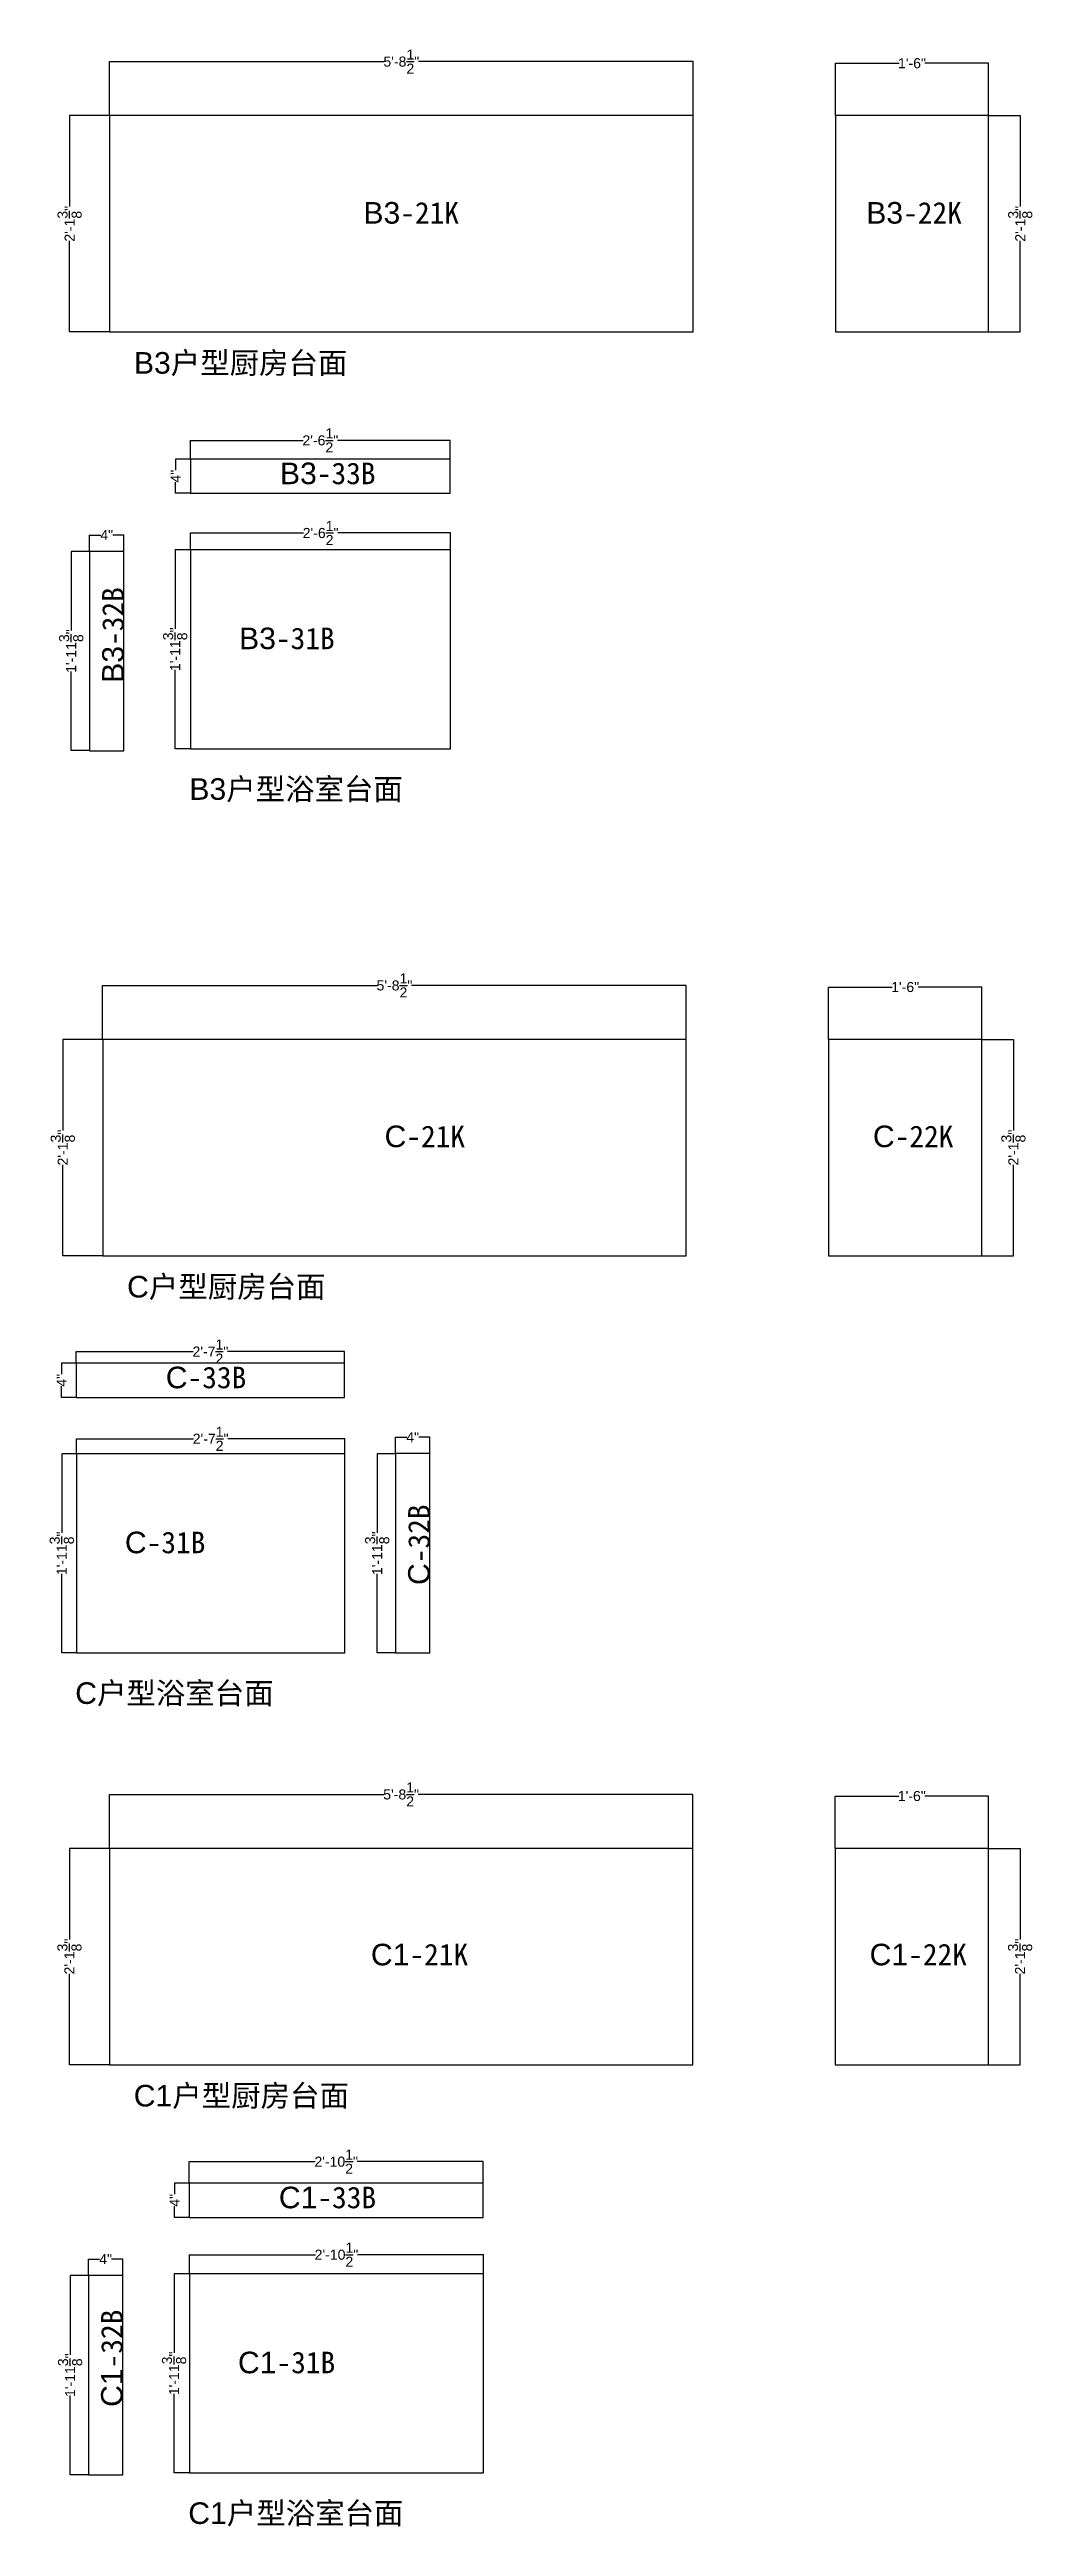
# Model space of a CAD drawing. Header units: inches. Extents: x -997106 to 39633, y -30199 to 1961.
# Drawn here: x 36703 to 39633, y -18062 to -10676 of the extents above; entities that cross this region are included whole.
import ezdxf

# ---------------------------------------------------------------- set-up
doc = ezdxf.new("R2010")
doc.units = ezdxf.units.IN
doc.header["$MEASUREMENT"] = 0
doc.layers.get('Defpoints').update_dxf_attribs({"color": 3})
doc.layers.add('编号', color=10, linetype='Continuous', plot=False)
doc.styles.get("Standard").update_dxf_attribs({"font": 'arial.ttf'})
doc.dimstyles.get("Standard").update_dxf_attribs({"dimtxt": 30, "dimasz": 1, "dimexe": 0.18, "dimexo": 0.0625, "dimgap": 0.09, "dimtad": 0, "dimtoh": 1, "dimdec": 4, "dimlfac": 0.03937, "dimzin": 0, "dimdsep": 46, "dimlunit": 4, "dimtxsty": 'Standard', "dimblk": 'ARCHTICK', "dimcen": 1, "dimadec": 0, "dimazin": 0, "dimtfac": 1, "dimtdec": 4, "dimtix": 1, "dimtofl": 0, "dimtmove": 2, "dimatfit": 3, "dimldrblk": 'ARCHTICK', "dimfxl": 1, "dimtolj": 1, "dimtzin": 0, "dimarcsym": 0})

msp = doc.modelspace()

# ---------------------------------------------------------------- texts
at = {"char_height": 64.3508622, "attachment_point": 1}
for s, insert in [('B3{\\fSimSun|b0|i0|c134|p2;户型厨房台面}', (36954.0756, -11577.86196)), ('B3{\\fSimSun|b0|i0|c134|p2;户型浴室台面}', (37119.34753, -12848.82599)), ('C{\\fSimSun|b0|i0|c134|p2;户型厨房台面}', (36933.7082, -14332.96158)), ('C{\\fSimSun|b0|i0|c134|p2;户型浴室台面}', (36779.00326, -15545.02958)), ('C1{\\fSimSun|b0|i0|c134|p2;户型厨房台面}', (36953.5756, -16745.60797)), ('C1{\\fSimSun|b0|i0|c134|p2;户型浴室台面}', (37116.12204, -17990.5804))]:
    msp.add_mtext(s, dxfattribs=dict(at, insert=insert))
at = {"layer": '编号', "char_height": 64.3508622, "attachment_point": 1}
for s, insert in [('B3{\\fSimSun|b0|i0|c134|p2;-21K}', (37638.23272, -11130.33771)), ('B3{\\fSimSun|b0|i0|c134|p2;-22K}', (39137.47384, -11130.33771)), ('B3{\\fSimSun|b0|i0|c134|p2;-33B}', (37389.42903, -11907.42364)), ('B3{\\fSimSun|b0|i0|c134|p2;-31B}', (37267.49697, -12399.4949)), ('C{\\fSimSun|b0|i0|c134|p2;-21K}', (37701.39438, -13884.64721)), ('C{\\fSimSun|b0|i0|c134|p2;-22K}', (39157.45392, -13884.64721)), ('C{\\fSimSun|b0|i0|c134|p2;-33B}', (37049.08475, -14603.62723)), ('C{\\fSimSun|b0|i0|c134|p2;-31B}', (36927.1527, -15095.69848)), ('C1{\\fSimSun|b0|i0|c134|p2;-21K}', (37660.62825, -16324.71735)), ('C1{\\fSimSun|b0|i0|c134|p2;-22K}', (39147.60597, -16324.71735)), ('C1{\\fSimSun|b0|i0|c134|p2;-33B}', (37386.20354, -17049.17805)), ('C1{\\fSimSun|b0|i0|c134|p2;-31B}', (37264.27149, -17541.24931))]:
    msp.add_mtext(s, dxfattribs=dict(at, insert=insert))
at = {"layer": '编号', "char_height": 64.3508622, "attachment_point": 1, "rotation": 90}
for s, insert in [('B3{\\fSimSun|b0|i0|c134|p2;-32B}', (36859.38087, -12564.18994)), ('C{\\fSimSun|b0|i0|c134|p2;-32B}', (37771.70015, -15254.73555)), ('C1{\\fSimSun|b0|i0|c134|p2;-32B}', (36856.15539, -17705.94436))]:
    msp.add_mtext(s, dxfattribs=dict(at, insert=insert))

# ---------------------------------------------------------------- blocks, each defined once
blk = doc.blocks.new('_ArchTick')
at = {"color": 0, "linetype": 'ByBlock', "const_width": 0.15}
blk.add_lwpolyline([(-0.5, -0.5), (0.5, 0.5)], dxfattribs=at)
blk = doc.blocks.new('*D254')
at = {"color": 0, "lineweight": -2, "transparency": 16777216}
for p, q in [((36881.3, -10872.5), (36881.3, -10711.4)), ((36881.3, -10711.5), (37700.4, -10711.5)), ((38621.3, -10711.5), (37802.2, -10711.5)), ((38621.3, -10872.5), (38621.3, -10711.4))]:
    blk.add_line(p, q, dxfattribs=at)
at = {"layer": 'Defpoints', "color": 0, "transparency": 16777216}
for p in [(38621.3, -10711.5), (36881.3, -10872.6), (38621.3, -10872.6)]:
    blk.add_point(p, dxfattribs=at)
at = {"color": 0, "lineweight": -2, "transparency": 16777216, "rotation": 180}
blk.add_blockref('_ArchTick', (36881.3, -10711.5), dxfattribs=at)
at = {"color": 0, "lineweight": -2, "transparency": 16777216}
blk.add_blockref('_ArchTick', (38621.3, -10711.5), dxfattribs=at)
at = {"color": 0, "transparency": 16777216, "insert": (37751.3, -10711.5), "char_height": 30, "attachment_point": 5}
blk.add_mtext('\\A1;5\'-8{\\H1x;\\S1/2;}"', dxfattribs=at)
blk = doc.blocks.new('*D255')
at = {"color": 0, "lineweight": -2, "transparency": 16777216}
for p, q in [((36881.2, -10872.6), (36762.1, -10872.6)), ((36762.3, -10872.6), (36762.3, -11144)), ((36762.3, -11517.6), (36762.3, -11246.2)), ((36881.2, -11517.6), (36762.1, -11517.6))]:
    blk.add_line(p, q, dxfattribs=at)
at = {"layer": 'Defpoints', "color": 0, "transparency": 16777216}
for p in [(36881.3, -10872.6), (36762.3, -11517.6), (36881.3, -11517.6)]:
    blk.add_point(p, dxfattribs=at)
at = {"color": 0, "lineweight": -2, "transparency": 16777216}
for p, rotation in [((36762.3, -10872.6), 90), ((36762.3, -11517.6), 270)]:
    blk.add_blockref('_ArchTick', p, dxfattribs=dict(at, rotation=rotation))
at = {"color": 0, "transparency": 16777216, "insert": (36762.3, -11195.1), "char_height": 30, "attachment_point": 5, "rotation": 90}
blk.add_mtext('\\A1;2\'-1{\\H1x;\\S3/8;}"', dxfattribs=at)
blk = doc.blocks.new('*D256')
at = {"color": 0, "lineweight": -2, "transparency": 16777216}
for p, q in [((39045.4, -10872.5), (39045.4, -10716.3)), ((39045.4, -10716.5), (39235.4, -10716.5)), ((39502.4, -10716.5), (39312.5, -10716.5)), ((39502.4, -10872.5), (39502.4, -10716.3))]:
    blk.add_line(p, q, dxfattribs=at)
at = {"layer": 'Defpoints', "color": 0, "transparency": 16777216}
for p in [(39502.4, -10716.5), (39045.4, -10872.6), (39502.4, -10872.6)]:
    blk.add_point(p, dxfattribs=at)
at = {"color": 0, "lineweight": -2, "transparency": 16777216, "rotation": 180}
blk.add_blockref('_ArchTick', (39045.4, -10716.5), dxfattribs=at)
at = {"color": 0, "lineweight": -2, "transparency": 16777216}
blk.add_blockref('_ArchTick', (39502.4, -10716.5), dxfattribs=at)
at = {"color": 0, "transparency": 16777216, "insert": (39273.9, -10716.5), "char_height": 30, "attachment_point": 5}
blk.add_mtext('\\A1;1\'-6"', dxfattribs=at)
blk = doc.blocks.new('*D257')
at = {"color": 0, "lineweight": -2, "transparency": 16777216}
for p, q in [((39502.5, -10872.6), (39596.9, -10872.6)), ((39596.7, -10872.6), (39596.7, -11144)), ((39596.7, -11517.6), (39596.7, -11246.2)), ((39502.5, -11517.6), (39596.9, -11517.6))]:
    blk.add_line(p, q, dxfattribs=at)
at = {"layer": 'Defpoints', "color": 0, "transparency": 16777216}
for p in [(39502.4, -10872.6), (39502.4, -11517.6), (39596.7, -11517.6)]:
    blk.add_point(p, dxfattribs=at)
at = {"color": 0, "lineweight": -2, "transparency": 16777216}
for p, rotation in [((39596.7, -10872.6), 90), ((39596.7, -11517.6), 270)]:
    blk.add_blockref('_ArchTick', p, dxfattribs=dict(at, rotation=rotation))
at = {"color": 0, "transparency": 16777216, "insert": (39596.7, -11195.1), "char_height": 30, "attachment_point": 5, "rotation": 90}
blk.add_mtext('\\A1;2\'-1{\\H1x;\\S3/8;}"', dxfattribs=at)
blk = doc.blocks.new('*D298')
at = {"color": 0, "lineweight": -2, "transparency": 16777216}
for p, q in [((36860.9, -13627.6), (36860.9, -13466.5)), ((36860.9, -13466.6), (37680, -13466.6)), ((38600.9, -13466.6), (37781.8, -13466.6)), ((38600.9, -13627.6), (38600.9, -13466.5))]:
    blk.add_line(p, q, dxfattribs=at)
at = {"layer": 'Defpoints', "color": 0, "transparency": 16777216}
for p in [(38600.9, -13466.6), (36860.9, -13627.7), (38600.9, -13627.7)]:
    blk.add_point(p, dxfattribs=at)
at = {"color": 0, "lineweight": -2, "transparency": 16777216, "rotation": 180}
blk.add_blockref('_ArchTick', (36860.9, -13466.6), dxfattribs=at)
at = {"color": 0, "lineweight": -2, "transparency": 16777216}
blk.add_blockref('_ArchTick', (38600.9, -13466.6), dxfattribs=at)
at = {"color": 0, "transparency": 16777216, "insert": (37730.9, -13466.6), "char_height": 30, "attachment_point": 5}
blk.add_mtext('\\A1;5\'-8{\\H1x;\\S1/2;}"', dxfattribs=at)
blk = doc.blocks.new('*D299')
at = {"color": 0, "lineweight": -2, "transparency": 16777216}
for p, q in [((36860.9, -13627.7), (36741.8, -13627.7)), ((36741.9, -13627.7), (36741.9, -13899.1)), ((36741.9, -14272.7), (36741.9, -14001.3)), ((36860.9, -14272.7), (36741.8, -14272.7))]:
    blk.add_line(p, q, dxfattribs=at)
at = {"layer": 'Defpoints', "color": 0, "transparency": 16777216}
for p in [(36860.9, -13627.7), (36741.9, -14272.7), (36860.9, -14272.7)]:
    blk.add_point(p, dxfattribs=at)
at = {"color": 0, "lineweight": -2, "transparency": 16777216}
for p, rotation in [((36741.9, -13627.7), 90), ((36741.9, -14272.7), 270)]:
    blk.add_blockref('_ArchTick', p, dxfattribs=dict(at, rotation=rotation))
at = {"color": 0, "transparency": 16777216, "insert": (36741.9, -13950.2), "char_height": 30, "attachment_point": 5, "rotation": 90}
blk.add_mtext('\\A1;2\'-1{\\H1x;\\S3/8;}"', dxfattribs=at)
blk = doc.blocks.new('*D300')
at = {"color": 0, "lineweight": -2, "transparency": 16777216}
for p, q in [((39025.1, -13627.6), (39025.1, -13471.4)), ((39025.1, -13471.6), (39215, -13471.6)), ((39482.1, -13471.6), (39292.1, -13471.6)), ((39482.1, -13627.6), (39482.1, -13471.4))]:
    blk.add_line(p, q, dxfattribs=at)
at = {"layer": 'Defpoints', "color": 0, "transparency": 16777216}
for p in [(39482.1, -13471.6), (39025.1, -13627.7), (39482.1, -13627.7)]:
    blk.add_point(p, dxfattribs=at)
at = {"color": 0, "lineweight": -2, "transparency": 16777216, "rotation": 180}
blk.add_blockref('_ArchTick', (39025.1, -13471.6), dxfattribs=at)
at = {"color": 0, "lineweight": -2, "transparency": 16777216}
blk.add_blockref('_ArchTick', (39482.1, -13471.6), dxfattribs=at)
at = {"color": 0, "transparency": 16777216, "insert": (39253.6, -13471.6), "char_height": 30, "attachment_point": 5}
blk.add_mtext('\\A1;1\'-6"', dxfattribs=at)
blk = doc.blocks.new('*D301')
at = {"color": 0, "lineweight": -2, "transparency": 16777216}
for p, q in [((39482.1, -13627.7), (39576.5, -13627.7)), ((39576.3, -13627.7), (39576.3, -13899.1)), ((39576.3, -14272.7), (39576.3, -14001.3)), ((39482.1, -14272.7), (39576.5, -14272.7))]:
    blk.add_line(p, q, dxfattribs=at)
at = {"layer": 'Defpoints', "color": 0, "transparency": 16777216}
for p in [(39482.1, -13627.7), (39482.1, -14272.7), (39576.3, -14272.7)]:
    blk.add_point(p, dxfattribs=at)
at = {"color": 0, "lineweight": -2, "transparency": 16777216}
for p, rotation in [((39576.3, -13627.7), 90), ((39576.3, -14272.7), 270)]:
    blk.add_blockref('_ArchTick', p, dxfattribs=dict(at, rotation=rotation))
at = {"color": 0, "transparency": 16777216, "insert": (39576.3, -13950.2), "char_height": 30, "attachment_point": 5, "rotation": 90}
blk.add_mtext('\\A1;2\'-1{\\H1x;\\S3/8;}"', dxfattribs=at)
blk = doc.blocks.new('*D342')
at = {"color": 0, "lineweight": -2, "transparency": 16777216}
for p, q in [((36880.8, -16040.3), (36880.8, -15879.1)), ((36880.8, -15879.3), (37699.9, -15879.3)), ((38620.8, -15879.3), (37801.7, -15879.3)), ((38620.8, -16040.3), (38620.8, -15879.1))]:
    blk.add_line(p, q, dxfattribs=at)
at = {"layer": 'Defpoints', "color": 0, "transparency": 16777216}
for p in [(38620.8, -15879.3), (36880.8, -16040.3), (38620.8, -16040.3)]:
    blk.add_point(p, dxfattribs=at)
at = {"color": 0, "lineweight": -2, "transparency": 16777216, "rotation": 180}
blk.add_blockref('_ArchTick', (36880.8, -15879.3), dxfattribs=at)
at = {"color": 0, "lineweight": -2, "transparency": 16777216}
blk.add_blockref('_ArchTick', (38620.8, -15879.3), dxfattribs=at)
at = {"color": 0, "transparency": 16777216, "insert": (37750.8, -15879.3), "char_height": 30, "attachment_point": 5}
blk.add_mtext('\\A1;5\'-8{\\H1x;\\S1/2;}"', dxfattribs=at)
blk = doc.blocks.new('*D343')
at = {"color": 0, "lineweight": -2, "transparency": 16777216}
for p, q in [((36880.7, -16040.3), (36761.6, -16040.3)), ((36761.8, -16040.3), (36761.8, -16311.7)), ((36761.8, -16685.3), (36761.8, -16413.9)), ((36880.7, -16685.3), (36761.6, -16685.3))]:
    blk.add_line(p, q, dxfattribs=at)
at = {"layer": 'Defpoints', "color": 0, "transparency": 16777216}
for p in [(36880.8, -16040.3), (36761.8, -16685.3), (36880.8, -16685.3)]:
    blk.add_point(p, dxfattribs=at)
at = {"color": 0, "lineweight": -2, "transparency": 16777216}
for p, rotation in [((36761.8, -16040.3), 90), ((36761.8, -16685.3), 270)]:
    blk.add_blockref('_ArchTick', p, dxfattribs=dict(at, rotation=rotation))
at = {"color": 0, "transparency": 16777216, "insert": (36761.8, -16362.8), "char_height": 30, "attachment_point": 5, "rotation": 90}
blk.add_mtext('\\A1;2\'-1{\\H1x;\\S3/8;}"', dxfattribs=at)
blk = doc.blocks.new('*D344')
at = {"color": 0, "lineweight": -2, "transparency": 16777216}
for p, q in [((39044.9, -16040.3), (39044.9, -15884.1)), ((39044.9, -15884.2), (39234.9, -15884.2)), ((39501.9, -15884.2), (39312, -15884.2)), ((39501.9, -16040.3), (39501.9, -15884.1))]:
    blk.add_line(p, q, dxfattribs=at)
at = {"layer": 'Defpoints', "color": 0, "transparency": 16777216}
for p in [(39501.9, -15884.2), (39044.9, -16040.3), (39501.9, -16040.3)]:
    blk.add_point(p, dxfattribs=at)
at = {"color": 0, "lineweight": -2, "transparency": 16777216, "rotation": 180}
blk.add_blockref('_ArchTick', (39044.9, -15884.2), dxfattribs=at)
at = {"color": 0, "lineweight": -2, "transparency": 16777216}
blk.add_blockref('_ArchTick', (39501.9, -15884.2), dxfattribs=at)
at = {"color": 0, "transparency": 16777216, "insert": (39273.4, -15884.2), "char_height": 30, "attachment_point": 5}
blk.add_mtext('\\A1;1\'-6"', dxfattribs=at)
blk = doc.blocks.new('*D345')
at = {"color": 0, "lineweight": -2, "transparency": 16777216}
for p, q in [((39502, -16040.3), (39596.4, -16040.3)), ((39596.2, -16040.3), (39596.2, -16311.7)), ((39596.2, -16685.3), (39596.2, -16413.9)), ((39502, -16685.3), (39596.4, -16685.3))]:
    blk.add_line(p, q, dxfattribs=at)
at = {"layer": 'Defpoints', "color": 0, "transparency": 16777216}
for p in [(39501.9, -16040.3), (39501.9, -16685.3), (39596.2, -16685.3)]:
    blk.add_point(p, dxfattribs=at)
at = {"color": 0, "lineweight": -2, "transparency": 16777216}
for p, rotation in [((39596.2, -16040.3), 90), ((39596.2, -16685.3), 270)]:
    blk.add_blockref('_ArchTick', p, dxfattribs=dict(at, rotation=rotation))
at = {"color": 0, "transparency": 16777216, "insert": (39596.2, -16362.8), "char_height": 30, "attachment_point": 5, "rotation": 90}
blk.add_mtext('\\A1;2\'-1{\\H1x;\\S3/8;}"', dxfattribs=at)
blk = doc.blocks.new('*D1041')
at = {"color": 0, "lineweight": -2, "transparency": 16777216}
for p, q in [((36821.9, -12172.5), (36766.9, -12172.5)), ((36767, -12172.5), (36767, -12408.4)), ((36767, -12766.5), (36767, -12530.6)), ((36821.9, -12766.5), (36766.9, -12766.5))]:
    blk.add_line(p, q, dxfattribs=at)
at = {"layer": 'Defpoints', "color": 0, "transparency": 16777216}
for p in [(36822, -12172.5), (36767, -12766.5), (36822, -12766.5)]:
    blk.add_point(p, dxfattribs=at)
at = {"color": 0, "lineweight": -2, "transparency": 16777216}
for p, rotation in [((36767, -12172.5), 90), ((36767, -12766.5), 270)]:
    blk.add_blockref('_ArchTick', p, dxfattribs=dict(at, rotation=rotation))
at = {"color": 0, "transparency": 16777216, "insert": (36767, -12469.5), "char_height": 30, "attachment_point": 5, "rotation": 90}
blk.add_mtext('\\A1;1\'-11{\\H1x;\\S3/8;}"', dxfattribs=at)
blk = doc.blocks.new('*D1042')
at = {"color": 0, "lineweight": -2, "transparency": 16777216}
for p, q in [((36822, -12172.5), (36822, -12123.2)), ((36822, -12123.4), (36855.1, -12123.4)), ((36924, -12123.4), (36890.9, -12123.4)), ((36924, -12172.5), (36924, -12123.2))]:
    blk.add_line(p, q, dxfattribs=at)
at = {"layer": 'Defpoints', "color": 0, "transparency": 16777216}
for p in [(36822, -12172.5), (36924, -12123.4), (36924, -12172.5)]:
    blk.add_point(p, dxfattribs=at)
at = {"color": 0, "lineweight": -2, "transparency": 16777216, "rotation": 180}
blk.add_blockref('_ArchTick', (36822, -12123.4), dxfattribs=at)
at = {"color": 0, "lineweight": -2, "transparency": 16777216}
blk.add_blockref('_ArchTick', (36924, -12123.4), dxfattribs=at)
at = {"color": 0, "transparency": 16777216, "insert": (36873, -12123.4), "char_height": 30, "attachment_point": 5}
blk.add_mtext('\\A1;4"', dxfattribs=at)
blk = doc.blocks.new('*D1040')
at = {"color": 0, "lineweight": -2, "transparency": 16777216}
for p, q in [((37122.4, -11897), (37078.4, -11897)), ((37078.5, -11897), (37078.5, -11930)), ((37078.5, -11999), (37078.5, -11965.9)), ((37122.4, -11999), (37078.4, -11999))]:
    blk.add_line(p, q, dxfattribs=at)
at = {"layer": 'Defpoints', "color": 0, "transparency": 16777216}
for p in [(37122.4, -11897), (37078.5, -11999), (37122.4, -11999)]:
    blk.add_point(p, dxfattribs=at)
at = {"color": 0, "lineweight": -2, "transparency": 16777216}
for p, rotation in [((37078.5, -11897), 90), ((37078.5, -11999), 270)]:
    blk.add_blockref('_ArchTick', p, dxfattribs=dict(at, rotation=rotation))
at = {"color": 0, "transparency": 16777216, "insert": (37078.5, -11948), "char_height": 30, "attachment_point": 5, "rotation": 90}
blk.add_mtext('\\A1;4"', dxfattribs=at)
blk = doc.blocks.new('*D1043')
at = {"color": 0, "lineweight": -2, "transparency": 16777216}
for p, q in [((37122.4, -11895.3), (37122.4, -11840.9)), ((37122.4, -11841.1), (37458.8, -11841.1)), ((37897.4, -11841.1), (37561.1, -11841.1)), ((37897.4, -11896.9), (37897.4, -11840.9))]:
    blk.add_line(p, q, dxfattribs=at)
at = {"layer": 'Defpoints', "color": 0, "transparency": 16777216}
for p in [(37897.4, -11841.1), (37122.4, -11895.3), (37897.4, -11897)]:
    blk.add_point(p, dxfattribs=at)
at = {"color": 0, "lineweight": -2, "transparency": 16777216, "rotation": 180}
blk.add_blockref('_ArchTick', (37122.4, -11841.1), dxfattribs=at)
at = {"color": 0, "lineweight": -2, "transparency": 16777216}
blk.add_blockref('_ArchTick', (37897.4, -11841.1), dxfattribs=at)
at = {"color": 0, "transparency": 16777216, "insert": (37509.9, -11841.1), "char_height": 30, "attachment_point": 5}
blk.add_mtext('\\A1;2\'-6{\\H1x;\\S1/2;}"', dxfattribs=at)
blk = doc.blocks.new('*D1044')
at = {"color": 0, "lineweight": -2, "transparency": 16777216}
for p, q in [((37123.2, -12167), (37123.2, -12117.1)), ((37123.2, -12117.3), (37459.5, -12117.3)), ((37898.2, -12117.3), (37561.8, -12117.3)), ((37898.2, -12167), (37898.2, -12117.1))]:
    blk.add_line(p, q, dxfattribs=at)
at = {"layer": 'Defpoints', "color": 0, "transparency": 16777216}
for p in [(37123.2, -12167.1), (37898.2, -12117.3), (37898.2, -12167.1)]:
    blk.add_point(p, dxfattribs=at)
at = {"color": 0, "lineweight": -2, "transparency": 16777216, "rotation": 180}
blk.add_blockref('_ArchTick', (37123.2, -12117.3), dxfattribs=at)
at = {"color": 0, "lineweight": -2, "transparency": 16777216}
blk.add_blockref('_ArchTick', (37898.2, -12117.3), dxfattribs=at)
at = {"color": 0, "transparency": 16777216, "insert": (37510.7, -12117.3), "char_height": 30, "attachment_point": 5}
blk.add_mtext('\\A1;2\'-6{\\H1x;\\S1/2;}"', dxfattribs=at)
blk = doc.blocks.new('*D1045')
at = {"color": 0, "lineweight": -2, "transparency": 16777216}
for p, q in [((37123.1, -12167.1), (37076.8, -12167.1)), ((37077, -12167.1), (37077, -12403)), ((37077, -12761.1), (37077, -12525.2)), ((37123.1, -12761.1), (37076.8, -12761.1))]:
    blk.add_line(p, q, dxfattribs=at)
at = {"layer": 'Defpoints', "color": 0, "transparency": 16777216}
for p in [(37123.2, -12167.1), (37077, -12761.1), (37123.2, -12761.1)]:
    blk.add_point(p, dxfattribs=at)
at = {"color": 0, "lineweight": -2, "transparency": 16777216}
for p, rotation in [((37077, -12167.1), 90), ((37077, -12761.1), 270)]:
    blk.add_blockref('_ArchTick', p, dxfattribs=dict(at, rotation=rotation))
at = {"color": 0, "transparency": 16777216, "insert": (37077, -12464.1), "char_height": 30, "attachment_point": 5, "rotation": 90}
blk.add_mtext('\\A1;1\'-11{\\H1x;\\S3/8;}"', dxfattribs=at)
blk = doc.blocks.new('*D1298')
at = {"color": 0, "lineweight": -2, "transparency": 16777216}
for p, q in [((37734.3, -14863.1), (37679.2, -14863.1)), ((37679.4, -14863.1), (37679.4, -15099)), ((37679.4, -15457.1), (37679.4, -15221.2)), ((37734.3, -15457.1), (37679.2, -15457.1))]:
    blk.add_line(p, q, dxfattribs=at)
at = {"layer": 'Defpoints', "color": 0, "transparency": 16777216}
for p in [(37734.3, -14863.1), (37679.4, -15457.1), (37734.3, -15457.1)]:
    blk.add_point(p, dxfattribs=at)
at = {"color": 0, "lineweight": -2, "transparency": 16777216}
for p, rotation in [((37679.4, -14863.1), 90), ((37679.4, -15457.1), 270)]:
    blk.add_blockref('_ArchTick', p, dxfattribs=dict(at, rotation=rotation))
at = {"color": 0, "transparency": 16777216, "insert": (37679.4, -15160.1), "char_height": 30, "attachment_point": 5, "rotation": 90}
blk.add_mtext('\\A1;1\'-11{\\H1x;\\S3/8;}"', dxfattribs=at)
blk = doc.blocks.new('*D1299')
at = {"color": 0, "lineweight": -2, "transparency": 16777216}
for p, q in [((37734.3, -14863), (37734.3, -14813.8)), ((37734.3, -14814), (37767.4, -14814)), ((37836.3, -14814), (37803.2, -14814)), ((37836.3, -14863), (37836.3, -14813.8))]:
    blk.add_line(p, q, dxfattribs=at)
at = {"layer": 'Defpoints', "color": 0, "transparency": 16777216}
for p in [(37836.3, -14814), (37734.3, -14863.1), (37836.3, -14863.1)]:
    blk.add_point(p, dxfattribs=at)
at = {"color": 0, "lineweight": -2, "transparency": 16777216, "rotation": 180}
blk.add_blockref('_ArchTick', (37734.3, -14814), dxfattribs=at)
at = {"color": 0, "lineweight": -2, "transparency": 16777216}
blk.add_blockref('_ArchTick', (37836.3, -14814), dxfattribs=at)
at = {"color": 0, "transparency": 16777216, "insert": (37785.3, -14814), "char_height": 30, "attachment_point": 5}
blk.add_mtext('\\A1;4"', dxfattribs=at)
blk = doc.blocks.new('*D1300')
at = {"color": 0, "lineweight": -2, "transparency": 16777216}
for p, q in [((36782.8, -14863.3), (36782.8, -14818.6)), ((36782.8, -14818.7), (37131.7, -14818.7)), ((37582.8, -14818.7), (37234, -14818.7)), ((37582.8, -14863.3), (37582.8, -14818.6))]:
    blk.add_line(p, q, dxfattribs=at)
at = {"layer": 'Defpoints', "color": 0, "transparency": 16777216}
for p in [(37582.8, -14818.7), (36782.8, -14863.3), (37582.8, -14863.3)]:
    blk.add_point(p, dxfattribs=at)
at = {"color": 0, "lineweight": -2, "transparency": 16777216, "rotation": 180}
blk.add_blockref('_ArchTick', (36782.8, -14818.7), dxfattribs=at)
at = {"color": 0, "lineweight": -2, "transparency": 16777216}
blk.add_blockref('_ArchTick', (37582.8, -14818.7), dxfattribs=at)
at = {"color": 0, "transparency": 16777216, "insert": (37182.8, -14818.7), "char_height": 30, "attachment_point": 5}
blk.add_mtext('\\A1;2\'-7{\\H1x;\\S1/2;}"', dxfattribs=at)
blk = doc.blocks.new('*D1301')
at = {"color": 0, "lineweight": -2, "transparency": 16777216}
for p, q in [((36782.7, -14863.3), (36738.8, -14863.3)), ((36739, -14863.3), (36739, -15099.2)), ((36739, -15457.3), (36739, -15221.4)), ((36782.7, -15457.3), (36738.8, -15457.3))]:
    blk.add_line(p, q, dxfattribs=at)
at = {"layer": 'Defpoints', "color": 0, "transparency": 16777216}
for p in [(36782.8, -14863.3), (36739, -15457.3), (36782.8, -15457.3)]:
    blk.add_point(p, dxfattribs=at)
at = {"color": 0, "lineweight": -2, "transparency": 16777216}
for p, rotation in [((36739, -14863.3), 90), ((36739, -15457.3), 270)]:
    blk.add_blockref('_ArchTick', p, dxfattribs=dict(at, rotation=rotation))
at = {"color": 0, "transparency": 16777216, "insert": (36739, -15160.3), "char_height": 30, "attachment_point": 5, "rotation": 90}
blk.add_mtext('\\A1;1\'-11{\\H1x;\\S3/8;}"', dxfattribs=at)
blk = doc.blocks.new('*D1302')
at = {"color": 0, "lineweight": -2, "transparency": 16777216}
for p, q in [((36782, -14593.2), (36738.4, -14593.2)), ((36738.5, -14593.2), (36738.5, -14626.2)), ((36782, -14695.2), (36738.4, -14695.2)), ((36738.5, -14695.2), (36738.5, -14662.1))]:
    blk.add_line(p, q, dxfattribs=at)
at = {"layer": 'Defpoints', "color": 0, "transparency": 16777216}
for p in [(36782.1, -14593.2), (36738.5, -14695.2), (36782.1, -14695.2)]:
    blk.add_point(p, dxfattribs=at)
at = {"color": 0, "lineweight": -2, "transparency": 16777216}
for p, rotation in [((36738.5, -14593.2), 90), ((36738.5, -14695.2), 270)]:
    blk.add_blockref('_ArchTick', p, dxfattribs=dict(at, rotation=rotation))
at = {"color": 0, "transparency": 16777216, "insert": (36738.5, -14644.2), "char_height": 30, "attachment_point": 5, "rotation": 90}
blk.add_mtext('\\A1;4"', dxfattribs=at)
blk = doc.blocks.new('*D1303')
at = {"color": 0, "lineweight": -2, "transparency": 16777216}
for p, q in [((36782.1, -14593.1), (36782.1, -14558.4)), ((36782.1, -14558.6), (37130.9, -14558.6)), ((37582.1, -14558.6), (37233.2, -14558.6)), ((37582.1, -14593.1), (37582.1, -14558.4))]:
    blk.add_line(p, q, dxfattribs=at)
at = {"layer": 'Defpoints', "color": 0, "transparency": 16777216}
for p in [(36782.1, -14593.2), (37582.1, -14558.6), (37582.1, -14593.2)]:
    blk.add_point(p, dxfattribs=at)
at = {"color": 0, "lineweight": -2, "transparency": 16777216, "rotation": 180}
blk.add_blockref('_ArchTick', (36782.1, -14558.6), dxfattribs=at)
at = {"color": 0, "lineweight": -2, "transparency": 16777216}
blk.add_blockref('_ArchTick', (37582.1, -14558.6), dxfattribs=at)
at = {"color": 0, "transparency": 16777216, "insert": (37182.1, -14558.6), "char_height": 30, "attachment_point": 5}
blk.add_mtext('\\A1;2\'-7{\\H1x;\\S1/2;}"', dxfattribs=at)
blk = doc.blocks.new('*D1558')
at = {"color": 0, "lineweight": -2, "transparency": 16777216}
for p, q in [((36818.7, -17314.3), (36763.6, -17314.3)), ((36763.8, -17314.3), (36763.8, -17550.2)), ((36763.8, -17908.3), (36763.8, -17672.4)), ((36818.7, -17908.3), (36763.6, -17908.3))]:
    blk.add_line(p, q, dxfattribs=at)
at = {"layer": 'Defpoints', "color": 0, "transparency": 16777216}
for p in [(36818.8, -17314.3), (36763.8, -17908.3), (36818.8, -17908.3)]:
    blk.add_point(p, dxfattribs=at)
at = {"color": 0, "lineweight": -2, "transparency": 16777216}
for p, rotation in [((36763.8, -17314.3), 90), ((36763.8, -17908.3), 270)]:
    blk.add_blockref('_ArchTick', p, dxfattribs=dict(at, rotation=rotation))
at = {"color": 0, "transparency": 16777216, "insert": (36763.8, -17611.3), "char_height": 30, "attachment_point": 5, "rotation": 90}
blk.add_mtext('\\A1;1\'-11{\\H1x;\\S3/8;}"', dxfattribs=at)
blk = doc.blocks.new('*D1559')
at = {"color": 0, "lineweight": -2, "transparency": 16777216}
for p, q in [((36818.8, -17314.2), (36818.8, -17265)), ((36818.8, -17265.2), (36851.8, -17265.2)), ((36920.8, -17265.2), (36887.7, -17265.2)), ((36920.8, -17314.2), (36920.8, -17265))]:
    blk.add_line(p, q, dxfattribs=at)
at = {"layer": 'Defpoints', "color": 0, "transparency": 16777216}
for p in [(36920.8, -17265.2), (36818.8, -17314.3), (36920.8, -17314.3)]:
    blk.add_point(p, dxfattribs=at)
at = {"color": 0, "lineweight": -2, "transparency": 16777216, "rotation": 180}
blk.add_blockref('_ArchTick', (36818.8, -17265.2), dxfattribs=at)
at = {"color": 0, "lineweight": -2, "transparency": 16777216}
blk.add_blockref('_ArchTick', (36920.8, -17265.2), dxfattribs=at)
at = {"color": 0, "transparency": 16777216, "insert": (36869.8, -17265.2), "char_height": 30, "attachment_point": 5}
blk.add_mtext('\\A1;4"', dxfattribs=at)
blk = doc.blocks.new('*D1556')
at = {"color": 0, "lineweight": -2, "transparency": 16777216}
for p, q in [((37119.1, -17038.7), (37075.1, -17038.7)), ((37075.3, -17038.7), (37075.3, -17071.8)), ((37075.3, -17140.7), (37075.3, -17107.7)), ((37119.1, -17140.7), (37075.1, -17140.7))]:
    blk.add_line(p, q, dxfattribs=at)
at = {"layer": 'Defpoints', "color": 0, "transparency": 16777216}
for p in [(37119.2, -17038.7), (37075.3, -17140.7), (37119.2, -17140.7)]:
    blk.add_point(p, dxfattribs=at)
at = {"color": 0, "lineweight": -2, "transparency": 16777216}
for p, rotation in [((37075.3, -17038.7), 90), ((37075.3, -17140.7), 270)]:
    blk.add_blockref('_ArchTick', p, dxfattribs=dict(at, rotation=rotation))
at = {"color": 0, "transparency": 16777216, "insert": (37075.3, -17089.7), "char_height": 30, "attachment_point": 5, "rotation": 90}
blk.add_mtext('\\A1;4"', dxfattribs=at)
blk = doc.blocks.new('*D1557')
at = {"color": 0, "lineweight": -2, "transparency": 16777216}
for p, q in [((37119.9, -17308.9), (37073.6, -17308.9)), ((37073.7, -17308.9), (37073.7, -17544.8)), ((37073.7, -17902.9), (37073.7, -17667)), ((37119.9, -17902.9), (37073.6, -17902.9))]:
    blk.add_line(p, q, dxfattribs=at)
at = {"layer": 'Defpoints', "color": 0, "transparency": 16777216}
for p in [(37119.9, -17308.9), (37073.7, -17902.9), (37119.9, -17902.9)]:
    blk.add_point(p, dxfattribs=at)
at = {"color": 0, "lineweight": -2, "transparency": 16777216}
for p, rotation in [((37073.7, -17308.9), 90), ((37073.7, -17902.9), 270)]:
    blk.add_blockref('_ArchTick', p, dxfattribs=dict(at, rotation=rotation))
at = {"color": 0, "transparency": 16777216, "insert": (37073.7, -17605.9), "char_height": 30, "attachment_point": 5, "rotation": 90}
blk.add_mtext('\\A1;1\'-11{\\H1x;\\S3/8;}"', dxfattribs=at)
blk = doc.blocks.new('*D1560')
at = {"color": 0, "lineweight": -2, "transparency": 16777216}
for p, q in [((37119.2, -17038.7), (37119.2, -16974.3)), ((37119.2, -16974.5), (37494.4, -16974.5)), ((37995.2, -16974.5), (37620, -16974.5)), ((37995.2, -17038.7), (37995.2, -16974.3))]:
    blk.add_line(p, q, dxfattribs=at)
at = {"layer": 'Defpoints', "color": 0, "transparency": 16777216}
for p in [(37995.2, -16974.5), (37119.2, -17038.7), (37995.2, -17038.7)]:
    blk.add_point(p, dxfattribs=at)
at = {"color": 0, "lineweight": -2, "transparency": 16777216, "rotation": 180}
blk.add_blockref('_ArchTick', (37119.2, -16974.5), dxfattribs=at)
at = {"color": 0, "lineweight": -2, "transparency": 16777216}
blk.add_blockref('_ArchTick', (37995.2, -16974.5), dxfattribs=at)
at = {"color": 0, "transparency": 16777216, "insert": (37557.2, -16974.5), "char_height": 30, "attachment_point": 5}
blk.add_mtext('\\A1;2\'-10{\\H1x;\\S1/2;}"', dxfattribs=at)
blk = doc.blocks.new('*D1561')
at = {"color": 0, "lineweight": -2, "transparency": 16777216}
for p, q in [((37119.9, -17308.8), (37119.9, -17251.8)), ((37119.9, -17252), (37495.1, -17252)), ((37995.9, -17252), (37620.7, -17252)), ((37995.9, -17308.8), (37995.9, -17251.8))]:
    blk.add_line(p, q, dxfattribs=at)
at = {"layer": 'Defpoints', "color": 0, "transparency": 16777216}
for p in [(37995.9, -17252), (37119.9, -17308.9), (37995.9, -17308.9)]:
    blk.add_point(p, dxfattribs=at)
at = {"color": 0, "lineweight": -2, "transparency": 16777216, "rotation": 180}
blk.add_blockref('_ArchTick', (37119.9, -17252), dxfattribs=at)
at = {"color": 0, "lineweight": -2, "transparency": 16777216}
blk.add_blockref('_ArchTick', (37995.9, -17252), dxfattribs=at)
at = {"color": 0, "transparency": 16777216, "insert": (37557.9, -17252), "char_height": 30, "attachment_point": 5}
blk.add_mtext('\\A1;2\'-10{\\H1x;\\S1/2;}"', dxfattribs=at)

# ---------------------------------------------------------------- dimensions: what is measured, and where the dimension line sits
for base, p1, p2, picture, middle in [((38621.3082, -10711.53047), (36881.3082, -10872.59323), (38621.3082, -10872.59323), '*D254', (37751.3082, -10711.53047)), ((39502.42235, -10716.49381), (39045.42235, -10872.59323), (39502.42235, -10872.59323), '*D256', (39273.92235, -10716.49381)), ((37897.4194780456, -11841.0601526861), (37122.4194780456, -11895.319559335), (37897.4194780456, -11896.9767590691), '*D1043', (37509.9194780456, -11841.0601526861)), ((36923.99511, -12123.41976), (36821.99511, -12172.52062), (36923.99511, -12172.52062), '*D1042', (36872.99511, -12123.41976)), ((37898.1527643607, -12117.2899695145), (37123.1527643607, -12167.1091312155), (37898.1527643607, -12167.1091312155), '*D1044', (37510.6527643607, -12117.2899695145)), ((38600.94079, -13466.63009), (36860.94079, -13627.69285), (38600.94079, -13627.69285), '*D298', (37730.94079, -13466.63009)), ((39482.05494, -13471.59343), (39025.05494, -13627.69285), (39482.05494, -13627.69285), '*D300', (39253.55494, -13471.59343)), ((37582.07521, -14558.5519), (36782.07521, -14593.18034), (37582.07521, -14593.18034), '*D1303', (37182.07521, -14558.5519)), ((37582.80849, -14818.74589), (36782.80849, -14863.31272), (37582.80849, -14863.31272), '*D1300', (37182.80849, -14818.74589)), ((37836.31438, -14813.96537), (37734.31438, -14863.06623), (37836.31438, -14863.06623), '*D1299', (37785.31438, -14813.96537)), ((38620.8082, -15879.27647), (36880.8082, -16040.33923), (38620.8082, -16040.33923), '*D342', (37750.8082, -15879.27647)), ((39501.92235, -15884.23981), (39044.92235, -16040.33923), (39501.92235, -16040.33923), '*D344', (39273.42235, -15884.23981)), ((37995.19399, -16974.5171), (37119.19399, -17038.73117), (37995.19399, -17038.73117), '*D1560', (37557.19399, -16974.5171)), ((36920.76962, -17265.17417), (36818.76962, -17314.27503), (36920.76962, -17314.27503), '*D1559', (36869.76962, -17265.17417)), ((37995.92728, -17251.95166), (37119.92728, -17308.86355), (37995.92728, -17308.86355), '*D1561', (37557.92728, -17251.95166))]:
    dim = msp.add_linear_dim(base=base, p1=p1, p2=p2, dimstyle='Standard')
    dim.commit()
    dim.dimension.update_dxf_attribs({"geometry": picture, "text_midpoint": middle})
for base, p1, p2, picture, middle in [((36762.2996030387, -11517.593227509), (36881.3081974274, -10872.593227509), (36881.3081974274, -11517.593227509), '*D255', (36762.2996030386, -11195.093227509)), ((39596.6723275394, -11517.593227509), (39502.4223479146, -10872.593227509), (39502.4223479146, -11517.593227509), '*D257', (39596.6723275393, -11195.093227509)), ((37078.53148, -11998.97676), (37122.41948, -11896.97676), (37122.41948, -11998.97676), '*D1040', (37078.53148, -11947.97676)), ((36767.04941, -12766.52062), (36821.99511, -12172.52062), (36821.99511, -12766.52062), '*D1041', (36767.04941, -12469.52062)), ((37076.95715, -12761.10913), (37123.15276, -12167.10913), (37123.15276, -12761.10913), '*D1045', (37076.95715, -12464.10913)), ((36741.9321971164, -14272.6928477524), (36860.9407915052, -13627.6928477524), (36860.9407915052, -14272.6928477524), '*D299', (36741.9321971164, -13950.1928477524)), ((39576.3049216171, -14272.6928477524), (39482.0549419924, -13627.6928477524), (39482.0549419924, -14272.6928477524), '*D301', (39576.3049216171, -13950.1928477524)), ((36738.53945, -14695.18034), (36782.07521, -14593.18034), (36782.07521, -14695.18034), '*D1302', (36738.53945, -14644.18034)), ((36738.98888, -15457.31272), (36782.80849, -14863.31272), (36782.80849, -15457.31272), '*D1301', (36738.98888, -15160.31272)), ((37679.36869, -15457.06623), (37734.31438, -14863.06623), (37734.31438, -15457.06623), '*D1298', (37679.36869, -15160.06623)), ((36761.7996030387, -16685.3392320551), (36880.8081974274, -16040.3392320551), (36880.8081974274, -16685.3392320551), '*D343', (36761.7996030386, -16362.8392320551)), ((39596.1723275393, -16685.3392320551), (39501.9223479146, -16040.3392320551), (39501.9223479146, -16685.3392320551), '*D345', (39596.1723275393, -16362.8392320551)), ((37075.306, -17140.73117), (37119.19399, -17038.73117), (37119.19399, -17140.73117), '*D1556', (37075.306, -17089.73117)), ((36763.82393, -17908.27503), (36818.76962, -17314.27503), (36818.76962, -17908.27503), '*D1558', (36763.82393, -17611.27503)), ((37073.73166, -17902.86355), (37119.92728, -17308.86355), (37119.92728, -17902.86355), '*D1557', (37073.73166, -17605.86355))]:
    dim = msp.add_linear_dim(base=base, p1=p1, p2=p2, angle=90, dimstyle='Standard')
    dim.commit()
    dim.dimension.update_dxf_attribs({"geometry": picture, "text_midpoint": middle})

# ---------------------------------------------------------------- linework, layer by layer
for points in [[(36881.3082, -11517.59323), (38621.3082, -11517.59323), (38621.3082, -10872.59323), (36881.3082, -10872.59323)], [(39045.42235, -11517.59323), (39502.42235, -11517.59323), (39502.42235, -10872.59323), (39045.42235, -10872.59323)], [(37122.41948, -11998.97676), (37897.41948, -11998.97676), (37897.41948, -11896.97676), (37122.41948, -11896.97676)], [(36821.99511, -12766.52062), (36923.99511, -12766.52062), (36923.99511, -12172.52062), (36821.99511, -12172.52062)], [(37123.15276, -12761.10913), (37898.15276, -12761.10913), (37898.15276, -12167.10913), (37123.15276, -12167.10913)], [(36860.94079, -14272.69285), (38600.94079, -14272.69285), (38600.94079, -13627.69285), (36860.94079, -13627.69285)], [(39025.05494, -14272.69285), (39482.05494, -14272.69285), (39482.05494, -13627.69285), (39025.05494, -13627.69285)], [(36782.07521, -14695.18034), (37582.07521, -14695.18034), (37582.07521, -14593.18034), (36782.07521, -14593.18034)], [(36782.80849, -15457.31272), (37582.80849, -15457.31272), (37582.80849, -14863.31272), (36782.80849, -14863.31272)], [(37734.31438, -15457.06623), (37836.31438, -15457.06623), (37836.31438, -14863.06623), (37734.31438, -14863.06623)], [(36880.8082, -16685.33923), (38620.8082, -16685.33923), (38620.8082, -16040.33923), (36880.8082, -16040.33923)], [(39044.92235, -16685.33923), (39501.92235, -16685.33923), (39501.92235, -16040.33923), (39044.92235, -16040.33923)], [(37119.19399, -17140.73117), (37995.19399, -17140.73117), (37995.19399, -17038.73117), (37119.19399, -17038.73117)], [(36818.76962, -17908.27503), (36920.76962, -17908.27503), (36920.76962, -17314.27503), (36818.76962, -17314.27503)], [(37119.92728, -17902.86355), (37995.92728, -17902.86355), (37995.92728, -17308.86355), (37119.92728, -17308.86355)]]:
    msp.add_lwpolyline(points, close=True)

msp.set_redraw_order([(e.dxf.handle, doc.entitydb.next_handle()) for e in msp.query("TEXT MTEXT ATTDEF DIMENSION ARC_DIMENSION")])  # texts and dimensions are drawn at this point

doc.saveas('drawing.dxf')
